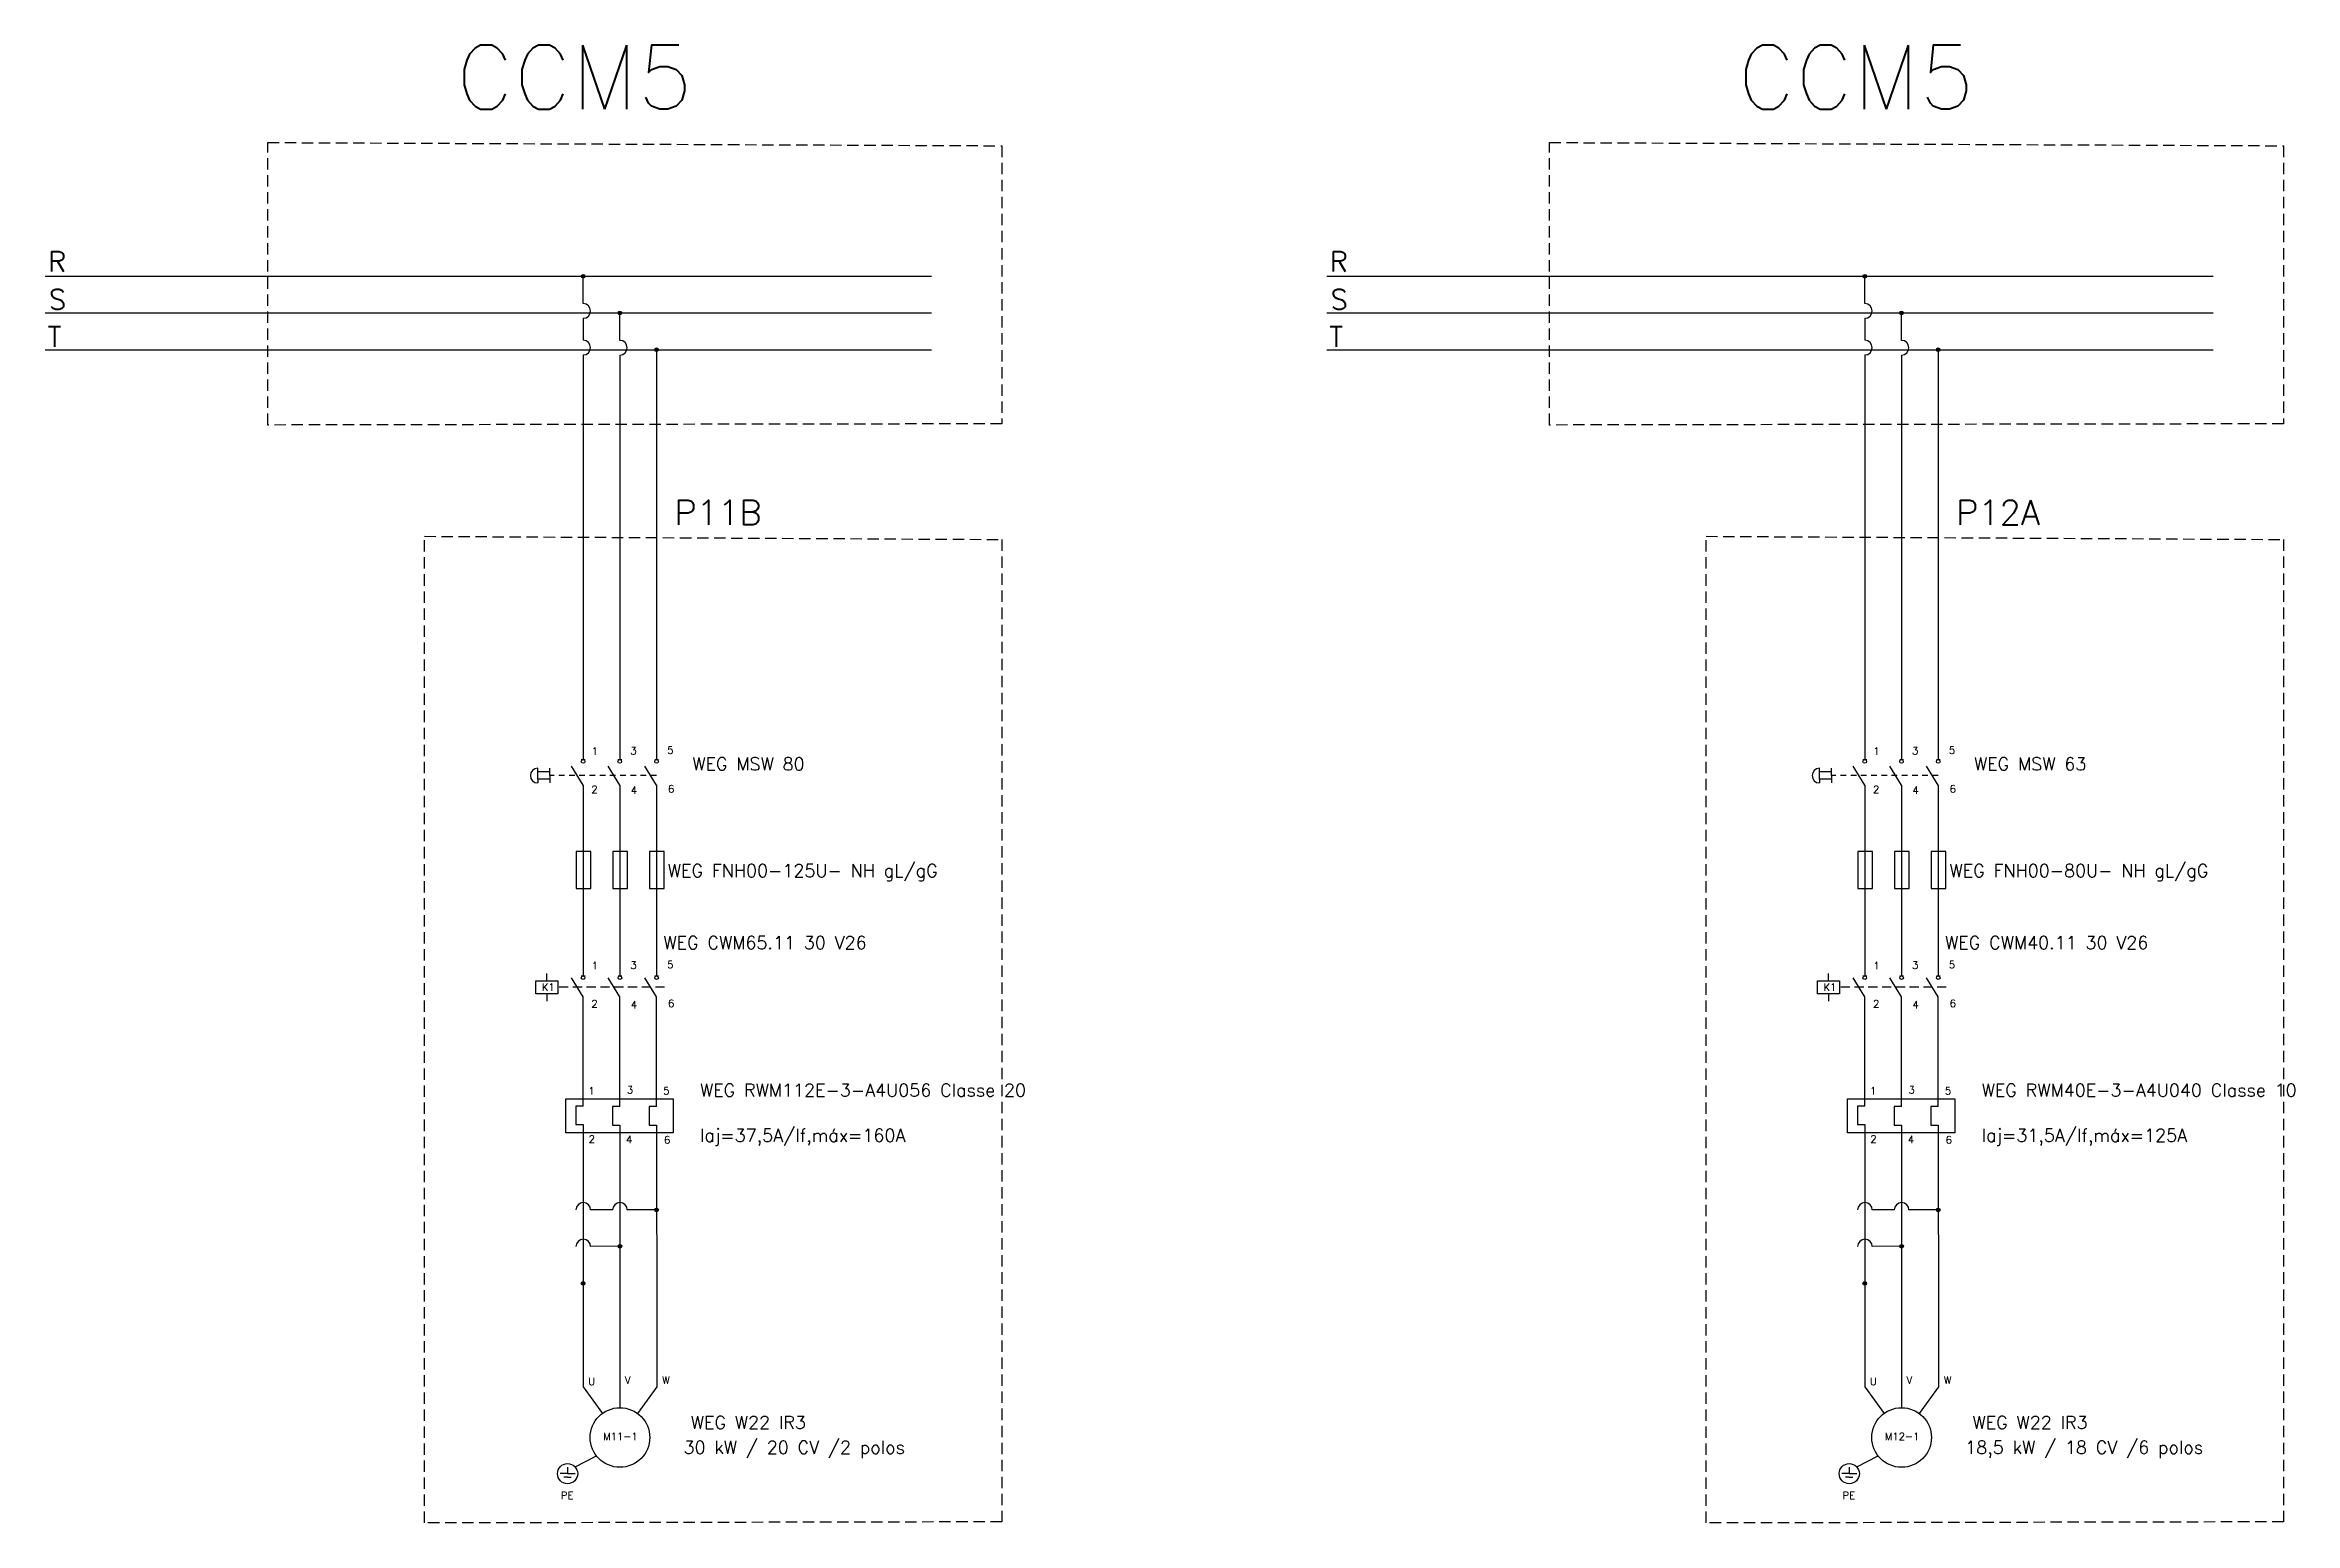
# Model space of a CAD drawing. Extents: x -646 to 641, y -139 to 322.
# Drawn here: x -170.27 to -120.77, y -34.78 to -2.26 of the extents above; entities that cross this region are included whole.
import ezdxf

# ---------------------------------------------------------------- set-up
doc = ezdxf.new("R2010")
doc.units = 0
doc.header["$MEASUREMENT"] = 0
doc.linetypes.add('DASHED2', pattern=[0.375, 0.25, -0.125])
doc.linetypes.add('HIDDEN', pattern=[0.375, 0.25, -0.125])
doc.layers.add('_COTAS', color=4, linetype='Continuous')
doc.layers.add('ELET_TRIFILAR_TEXTO', color=4, linetype='Continuous')
doc.layers.add('ELET_TRIFILAR_DESENHO', color=5, linetype='Continuous', plot=False)
doc.styles.add('ROMANS', font='romans')

msp = doc.modelspace()

# ---------------------------------------------------------------- texts
at = {"layer": 'ELET_TRIFILAR_TEXTO', "style": 'ROMANS'}
for s, height, p in [('CCM5', 1.4139, (-161.231, -3.672)), ('CCM5', 1.4139, (-133.031, -3.672)), ('P11B', 0.5457, (-156.423, -12.818)), ('P12A', 0.5457, (-128.223, -12.818)), ('WEG MSW 80', 0.2828, (-156.03, -18.218)), ('WEG MSW 63', 0.2828, (-127.83, -18.218)), ('WEG FNH00-125U- NH gL/gG', 0.28277, (-156.568, -20.566)), ('WEG FNH00-80U- NH gL/gG', 0.28277, (-128.368, -20.566)), ('WEG CWM65.11 30 V26', 0.28277, (-156.666, -22.151)), ('WEG CWM40.11 30 V26', 0.28277, (-128.466, -22.151)), ('Iaj=37,5A/If,máx=160A', 0.28277, (-155.861, -26.39)), ('Iaj=31,5A/If,máx=125A', 0.28277, (-127.661, -26.39)), ('WEG W22 IR3', 0.28277, (-156.062, -32.71)), ('WEG W22 IR3', 0.28277, (-127.862, -32.71)), ('30 kW / 20 CV /2 polos', 0.28277, (-156.221, -33.257)), ('18,5 kW / 18 CV /6 polos', 0.28277, (-128.021, -33.257))]:
    msp.add_text(s, height=height, dxfattribs=at).set_placement(p)
at = {"layer": 'ELET_TRIFILAR_TEXTO', "linetype": 'Continuous', "attachment_point": 1, "style": 'ROMANS'}
for s, width, heights, insert, char_height in [('R', 0.45782, [0.385], (-170.202, -6.803), 0.441), ('R', 0.45782, [0.385], (-142.002, -6.803), 0.441), ('S', 0.45782, [0.385], (-170.187, -7.638), 0.441), ('S', 0.45782, [0.385], (-141.987, -7.638), 0.441), ('T', 0.45782, [0.385], (-170.216, -8.455), 0.441), ('T', 0.45782, [0.385], (-142.016, -8.455), 0.441), ('K1', 0.45782, [0.385], (-159.341, -22.91), 0.1616), ('K1', 0.45782, [0.385], (-131.141, -22.91), 0.1616), ('U', 0.45782, [0.385], (-158.32, -31.588), 0.162), ('V', 0.45782, [0.385], (-157.512, -31.555), 0.162), ('W', 0.45782, [0.385], (-156.693, -31.555), 0.162), ('U', 0.45782, [0.385], (-130.12, -31.588), 0.162), ('V', 0.45782, [0.385], (-129.312, -31.555), 0.162), ('W', 0.45782, [0.385], (-128.493, -31.555), 0.162), ('M11-1', 0.51858, [0.563], (-157.991, -32.794), 0.1616), ('M12-1', 0.51858, [0.563], (-129.791, -32.794), 0.1616), ('PE', 0.45782, [0.385], (-158.922, -34.093), 0.1616), ('PE', 0.45782, [0.385], (-130.722, -34.093), 0.1616)]:
    msp.add_mtext_dynamic_manual_height_columns(s, width=width, gutter_width=2.793, heights=heights, dxfattribs=dict(at, insert=insert, char_height=char_height))
at = {"layer": 'ELET_TRIFILAR_TEXTO', "linetype": 'Continuous', "char_height": 0.28277, "width": 7.6, "attachment_point": 1, "style": 'ROMANS'}
for s, insert in [('WEG RWM112E-3-A4U056 Classe 20', (-155.861, -25.115)), ('WEG RWM40E-3-A4U040 Classe 10', (-127.661, -25.115))]:
    msp.add_mtext(s, dxfattribs=dict(at, insert=insert))

# ---------------------------------------------------------------- blocks, each defined once
blk = doc.blocks.new('Contator')
at = {"layer": 'ELET_TRIFILAR_DESENHO', "linetype": 'Continuous'}
for p, q in [((150.054, 111.998), (150.054, 112.198)), ((150.054, 111.646), (150.054, 111.446)), ((151.04, 111.562), (150.721, 112.083)), ((150.99, 112.133), (151.091, 112.133)), ((152.04, 111.562), (151.721, 112.083)), ((151.99, 112.133), (152.091, 112.133)), ((153.04, 111.562), (152.721, 112.083)), ((152.99, 112.133), (153.091, 112.133))]:
    blk.add_line(p, q, dxfattribs=at)
at = {"layer": 'ELET_TRIFILAR_DESENHO', "linetype": 'DASHED2'}
blk.add_line((153.26, 111.822), (150.354, 111.822), dxfattribs=at)
at = {"layer": 'ELET_TRIFILAR_DESENHO', "linetype": 'Continuous'}
blk.add_lwpolyline([(149.754, 111.998), (150.354, 111.998), (150.354, 111.646), (149.754, 111.646)], close=True, dxfattribs=at)
for centre in [(151.04, 112.083), (152.04, 112.083), (153.04, 112.083)]:
    blk.add_circle(centre, 0.05, dxfattribs=at)
blk = doc.blocks.new('Rele Termico')
at = {"layer": 'ELET_TRIFILAR_DESENHO', "linetype": 'Continuous'}
for p, q in [((151.04, 108.823), (150.84, 108.823)), ((150.84, 108.823), (150.84, 108.323)), ((152.04, 108.811), (151.84, 108.811)), ((151.84, 108.811), (151.84, 108.311)), ((153.04, 108.811), (152.84, 108.811)), ((152.84, 108.811), (152.84, 108.311)), ((150.84, 108.323), (151.04, 108.323)), ((151.84, 108.311), (152.04, 108.311)), ((152.84, 108.311), (153.04, 108.311))]:
    blk.add_line(p, q, dxfattribs=at)
blk.add_lwpolyline([(150.573, 109.022), (153.495, 109.022), (153.495, 108.102), (150.573, 108.102)], close=True, dxfattribs=at)
blk = doc.blocks.new('Nome - Contatos')
at = {"layer": 'ELET_TRIFILAR_TEXTO', "linetype": 'Continuous', "char_height": 0.2, "attachment_point": 1, "style": 'ROMANS'}
for s, insert in [('1', (142.46, 124.177)), ('3', (143.513, 124.19)), ('5', (144.518, 124.204)), ('2', (142.451, 123.136)), ('4', (143.528, 123.114)), ('6', (144.54, 123.15))]:
    blk.add_mtext_dynamic_manual_height_columns(s, width=0.31166, gutter_width=1.901, heights=[0.262], dxfattribs=dict(at, insert=insert))
blk = doc.blocks.new('Nome - Termico')
at = {"layer": 'ELET_TRIFILAR_TEXTO', "linetype": 'Continuous', "char_height": 0.2, "attachment_point": 1, "style": 'ROMANS'}
for s, insert in [('1', (149.774, 110.74)), ('3', (150.822, 110.762)), ('5', (151.809, 110.74)), ('2', (149.782, 109.425)), ('4', (150.799, 109.41)), ('6', (151.832, 109.402))]:
    blk.add_mtext_dynamic_manual_height_columns(s, width=0.31166, gutter_width=1.901, heights=[0.262], dxfattribs=dict(at, insert=insert))
blk = doc.blocks.new('Fusíveis')
at = {"layer": 'ELET_TRIFILAR_DESENHO', "linetype": 'Continuous'}
for p, q in [((143.684, 121.383), (143.484, 121.383)), ((143.484, 121.383), (143.484, 120.383)), ((143.884, 121.383), (143.684, 121.383)), ((143.884, 120.383), (143.884, 121.383)), ((144.684, 121.383), (144.484, 121.383)), ((144.484, 121.383), (144.484, 120.383)), ((144.884, 121.383), (144.684, 121.383)), ((144.884, 120.383), (144.884, 121.383)), ((145.684, 121.383), (145.484, 121.383)), ((145.484, 121.383), (145.484, 120.383)), ((145.884, 121.383), (145.684, 121.383)), ((145.884, 120.383), (145.884, 121.383)), ((143.484, 120.383), (143.884, 120.383)), ((144.484, 120.383), (144.884, 120.383)), ((145.484, 120.383), (145.884, 120.383))]:
    blk.add_line(p, q, dxfattribs=at)

# ---------------------------------------------------------------- hatches: boundary and pattern name
at = {"layer": 'ELET_TRIFILAR_DESENHO', "linetype": 'Continuous'}
h = msp.add_hatch(color=256, dxfattribs=at)
h.dxf.hatch_style = 1
h.paths.add_polyline_path([(-158.39, -7.346, 1), (-158.471, -7.346, 1)])
h = msp.add_hatch(color=256, dxfattribs=at)
h.dxf.hatch_style = 1
h.paths.add_polyline_path([(-130.19, -7.346, 1), (-130.271, -7.346, 1)])
h = msp.add_hatch(color=256, dxfattribs=at)
h.dxf.hatch_style = 1
h.paths.add_polyline_path([(-157.582, -8.154, 1), (-157.663, -8.154, 1)])
h = msp.add_hatch(color=256, dxfattribs=at)
h.dxf.hatch_style = 1
h.paths.add_polyline_path([(-129.382, -8.154, 1), (-129.463, -8.154, 1)])
h = msp.add_hatch(color=256, dxfattribs=at)
h.dxf.hatch_style = 1
h.paths.add_polyline_path([(-156.856, -8.965), (-156.775, -8.965, 1)])
h.paths.add_polyline_path([(-156.816, -8.965), (-156.816, -9.005, 0.414214), (-156.775, -8.965)])
h.paths.add_polyline_path([(-156.816, -9.005), (-156.816, -8.965), (-156.856, -8.965, 0.414214)])
h = msp.add_hatch(color=256, dxfattribs=at)
h.dxf.hatch_style = 1
h.paths.add_polyline_path([(-128.656, -8.965), (-128.575, -8.965, 1)])
h.paths.add_polyline_path([(-128.616, -8.965), (-128.616, -9.005, 0.414214), (-128.575, -8.965)])
h.paths.add_polyline_path([(-128.616, -9.005), (-128.616, -8.965), (-128.656, -8.965, 0.414214)])
h = msp.add_hatch(color=256, dxfattribs=at)
h.dxf.hatch_style = 1
h.paths.add_polyline_path([(-156.855, -27.89, -1), (-156.775, -27.89, -1)])
h = msp.add_hatch(color=256, dxfattribs=at)
h.dxf.hatch_style = 1
h.paths.add_polyline_path([(-128.655, -27.89, -1), (-128.575, -27.89, -1)])
h = msp.add_hatch(color=256, dxfattribs=at)
h.dxf.hatch_style = 1
h.paths.add_polyline_path([(-157.583, -28.692, 1), (-157.664, -28.692, 1)])
h = msp.add_hatch(color=256, dxfattribs=at)
h.dxf.hatch_style = 1
h.paths.add_polyline_path([(-129.383, -28.692, 1), (-129.464, -28.692, 1)])
h = msp.add_hatch(color=256, dxfattribs=at)
h.dxf.hatch_style = 1
h.paths.add_polyline_path([(-158.391, -29.509, 1), (-158.472, -29.509, 1)])
h = msp.add_hatch(color=256, dxfattribs=at)
h.dxf.hatch_style = 1
h.paths.add_polyline_path([(-130.191, -29.509, 1), (-130.272, -29.509, 1)])

# ---------------------------------------------------------------- linework, layer by layer
for p, q in [((-170.271, -7.346), (-162.862, -7.346)), ((-162.862, -7.346), (-150.766, -7.346)), ((-158.431, -7.948), (-158.431, -7.346)), ((-142.071, -7.346), (-134.662, -7.346)), ((-134.662, -7.346), (-122.566, -7.346)), ((-130.231, -7.948), (-130.231, -7.346)), ((-170.271, -8.154), (-163.426, -8.154)), ((-163.426, -8.154), (-150.766, -8.154)), ((-158.431, -8.271), (-158.431, -8.755)), ((-157.623, -8.758), (-157.624, -8.154)), ((-142.071, -8.154), (-135.226, -8.154)), ((-135.226, -8.154), (-122.566, -8.154)), ((-130.231, -8.271), (-130.231, -8.755)), ((-129.423, -8.758), (-129.424, -8.154)), ((-170.271, -8.962), (-162.862, -8.962)), ((-162.862, -8.962), (-150.766, -8.962)), ((-158.431, -9.079), (-158.431, -13.823)), ((-157.623, -9.081), (-157.623, -13.844)), ((-156.815, -8.962), (-156.815, -13.823)), ((-142.071, -8.962), (-134.662, -8.962)), ((-134.662, -8.962), (-122.566, -8.962)), ((-130.231, -9.079), (-130.231, -13.823)), ((-129.423, -9.081), (-129.423, -13.844)), ((-128.615, -8.962), (-128.615, -13.823)), ((-158.431, -13.823), (-158.431, -17.982)), ((-157.623, -13.844), (-157.623, -17.985)), ((-156.815, -13.823), (-156.815, -17.982)), ((-130.231, -13.823), (-130.231, -17.982)), ((-129.423, -13.844), (-129.423, -17.985)), ((-128.615, -13.823), (-128.615, -17.982)), ((-158.432, -18.546), (-158.689, -18.125)), ((-158.472, -17.982), (-158.39, -17.982)), ((-157.624, -18.546), (-157.882, -18.125)), ((-157.664, -17.982), (-157.583, -17.982)), ((-156.816, -18.546), (-157.074, -18.125)), ((-156.856, -17.982), (-156.775, -17.982)), ((-130.232, -18.546), (-130.489, -18.125)), ((-130.272, -17.982), (-130.19, -17.982)), ((-129.424, -18.546), (-129.682, -18.125)), ((-129.464, -17.982), (-129.383, -17.982)), ((-128.616, -18.546), (-128.874, -18.125)), ((-128.656, -17.982), (-128.575, -17.982)), ((-158.432, -18.546), (-158.432, -22.741)), ((-157.624, -18.546), (-157.624, -22.741)), ((-156.816, -18.546), (-156.816, -22.741)), ((-130.232, -18.546), (-130.232, -22.741)), ((-129.424, -18.546), (-129.424, -22.741)), ((-128.616, -18.546), (-128.616, -22.741)), ((-157.624, -25.614), (-157.624, -23.202)), ((-156.816, -25.614), (-156.816, -23.202)), ((-129.424, -25.614), (-129.424, -23.202)), ((-128.616, -25.614), (-128.616, -23.202)), ((-158.432, -26.013), (-158.429, -30.843)), ((-157.624, -26.023), (-157.621, -31.3)), ((-156.816, -26.023), (-156.813, -30.843)), ((-130.232, -26.013), (-130.229, -30.843)), ((-129.424, -26.023), (-129.421, -31.3)), ((-128.616, -26.023), (-128.613, -30.843)), ((-158.429, -30.843), (-158.429, -31.786)), ((-156.813, -30.843), (-156.813, -31.786)), ((-130.229, -30.843), (-130.229, -31.786)), ((-128.613, -30.843), (-128.613, -31.786)), ((-157.621, -31.3), (-157.621, -32.243)), ((-129.421, -31.3), (-129.421, -32.243)), ((-158.429, -31.786), (-158.006, -32.368)), ((-156.813, -31.786), (-157.236, -32.368)), ((-130.229, -31.786), (-129.806, -32.368)), ((-128.613, -31.786), (-129.036, -32.368)), ((-158.773, -33.549), (-158.773, -33.694)), ((-158.61, -33.543), (-158.139, -33.302)), ((-130.573, -33.549), (-130.573, -33.694)), ((-130.41, -33.543), (-129.939, -33.302)), ((-158.773, -33.694), (-158.935, -33.694)), ((-158.773, -33.77), (-158.854, -33.77)), ((-158.773, -33.694), (-158.61, -33.694)), ((-158.773, -33.77), (-158.692, -33.77)), ((-130.573, -33.694), (-130.735, -33.694)), ((-130.573, -33.77), (-130.654, -33.77)), ((-130.573, -33.694), (-130.41, -33.694)), ((-130.573, -33.77), (-130.492, -33.77))]:
    msp.add_line(p, q, dxfattribs=at)
at = {"layer": 'ELET_TRIFILAR_DESENHO', "color": 254, "linetype": 'Continuous', "true_color": 0xcecce6}
for p, q in [((-159.429, -18.254), (-159.429, -18.174)), ((-159.163, -18.254), (-159.429, -18.254)), ((-159.429, -18.416), (-159.429, -18.254)), ((-159.163, -18.335), (-159.163, -18.174)), ((-131.229, -18.254), (-131.229, -18.174)), ((-130.963, -18.254), (-131.229, -18.254)), ((-131.229, -18.416), (-131.229, -18.254)), ((-130.963, -18.335), (-130.963, -18.174)), ((-159.163, -18.416), (-159.429, -18.416)), ((-159.429, -18.416), (-159.429, -18.497)), ((-159.163, -18.335), (-159.163, -18.497)), ((-130.963, -18.416), (-131.229, -18.416)), ((-131.229, -18.416), (-131.229, -18.497)), ((-130.963, -18.335), (-130.963, -18.497))]:
    msp.add_line(p, q, dxfattribs=at)
at = {"layer": 'ELET_TRIFILAR_DESENHO', "color": 254, "linetype": 'DASHED2', "ltscale": 0.5, "true_color": 0xcecce6}
for p, q in [((-156.816, -18.335), (-159.163, -18.335)), ((-128.616, -18.335), (-130.963, -18.335))]:
    msp.add_line(p, q, dxfattribs=at)
at = {"layer": 'ELET_TRIFILAR_DESENHO', "linetype": 'HIDDEN'}
for points in [[(-165.369, -4.404), (-149.22, -4.475), (-149.22, -10.594), (-165.369, -10.62)], [(-137.169, -4.404), (-121.02, -4.475), (-121.02, -10.594), (-137.169, -10.62)], [(-161.925, -13.069), (-149.22, -13.139), (-149.22, -34.755), (-161.925, -34.78)], [(-133.725, -13.069), (-121.02, -13.139), (-121.02, -34.755), (-133.725, -34.78)]]:
    msp.add_lwpolyline(points, close=True, dxfattribs=at)
at = {"layer": 'ELET_TRIFILAR_DESENHO', "linetype": 'Continuous'}
for points in [[(-158.432, -25.609), (-158.432, -23.202)], [(-130.232, -25.609), (-130.232, -23.202)], [(-157.782, -27.89), (-158.267, -27.89)], [(-156.855, -27.89), (-157.459, -27.89)], [(-129.582, -27.89), (-130.067, -27.89)], [(-128.655, -27.89), (-129.259, -27.89)], [(-157.623, -28.692), (-158.267, -28.698)], [(-129.423, -28.692), (-130.067, -28.698)]]:
    msp.add_lwpolyline(points, dxfattribs=at)
for centre, radius in [((-158.431, -7.346), 0.0404), ((-130.231, -7.346), 0.0404), ((-157.623, -8.154), 0.0404), ((-129.423, -8.154), 0.0404), ((-156.816, -8.965), 0.0404), ((-128.616, -8.965), 0.0404), ((-158.432, -18.022), 0.0404), ((-157.624, -18.022), 0.0404), ((-156.816, -18.022), 0.0404), ((-130.232, -18.022), 0.0404), ((-129.424, -18.022), 0.0404), ((-128.616, -18.022), 0.0404), ((-156.815, -27.89), 0.0404), ((-128.615, -27.89), 0.0404), ((-157.623, -28.692), 0.0404), ((-129.423, -28.692), 0.0404), ((-158.431, -29.509), 0.0404), ((-130.231, -29.509), 0.0404), ((-157.621, -32.899), 0.656), ((-129.421, -32.899), 0.656), ((-158.773, -33.694), 0.222), ((-130.573, -33.694), 0.222)]:
    msp.add_circle(centre, radius, dxfattribs=at)
for centre, start, end in [((-158.431, -8.109), 270, 90), ((-130.231, -8.109), 270, 90), ((-158.431, -8.917), 270, 90), ((-157.623, -8.92), 270, 90), ((-130.231, -8.917), 270, 90), ((-129.423, -8.92), 270, 90), ((-158.429, -27.89), 0, 180), ((-157.621, -27.89), 0, 180), ((-130.229, -27.89), 0, 180), ((-129.421, -27.89), 0, 180), ((-158.429, -28.698), 0, 180), ((-130.229, -28.698), 0, 180)]:
    msp.add_arc(centre, 0.162, start, end, dxfattribs=at)
at = {"layer": 'ELET_TRIFILAR_DESENHO', "color": 254, "linetype": 'Continuous', "true_color": 0xcecce6}
for centre in [(-159.429, -18.335), (-131.229, -18.335)]:
    msp.add_arc(centre, 0.162, 90, 270, dxfattribs=at)

# ---------------------------------------------------------------- block references
at = {"layer": '_COTAS', "linetype": 'Continuous', "xscale": 0.8079180569963671, "yscale": 0.8079180569963671, "zscale": 0.8079180569963671}
for name, p in [('Nome - Contatos', (-273.339, -118.041)), ('Nome - Contatos', (-245.139, -118.041)), ('Nome - Contatos', (-273.339, -122.76)), ('Nome - Contatos', (-245.139, -122.76)), ('Nome - Termico', (-279.32, -114.658)), ('Nome - Termico', (-251.12, -114.658))]:
    msp.add_blockref(name, p, dxfattribs=at)
at = {"layer": 'ELET_TRIFILAR_DESENHO', "linetype": 'Continuous', "xscale": 0.8079180569963671, "yscale": 0.8079180569963671, "zscale": 0.8079180569963671}
for name, p in [('Fusíveis', (-274.511, -118.075)), ('Fusíveis', (-246.311, -118.075)), ('Contator', (-280.459, -113.335)), ('Contator', (-252.259, -113.335)), ('Rele Termico', (-280.459, -113.529)), ('Rele Termico', (-252.259, -113.529))]:
    msp.add_blockref(name, p, dxfattribs=at)

msp.set_redraw_order([(e.dxf.handle, doc.entitydb.next_handle()) for e in msp.query("TEXT MTEXT ATTDEF DIMENSION ARC_DIMENSION")])  # texts and dimensions are drawn at this point

doc.saveas('drawing.dxf')
